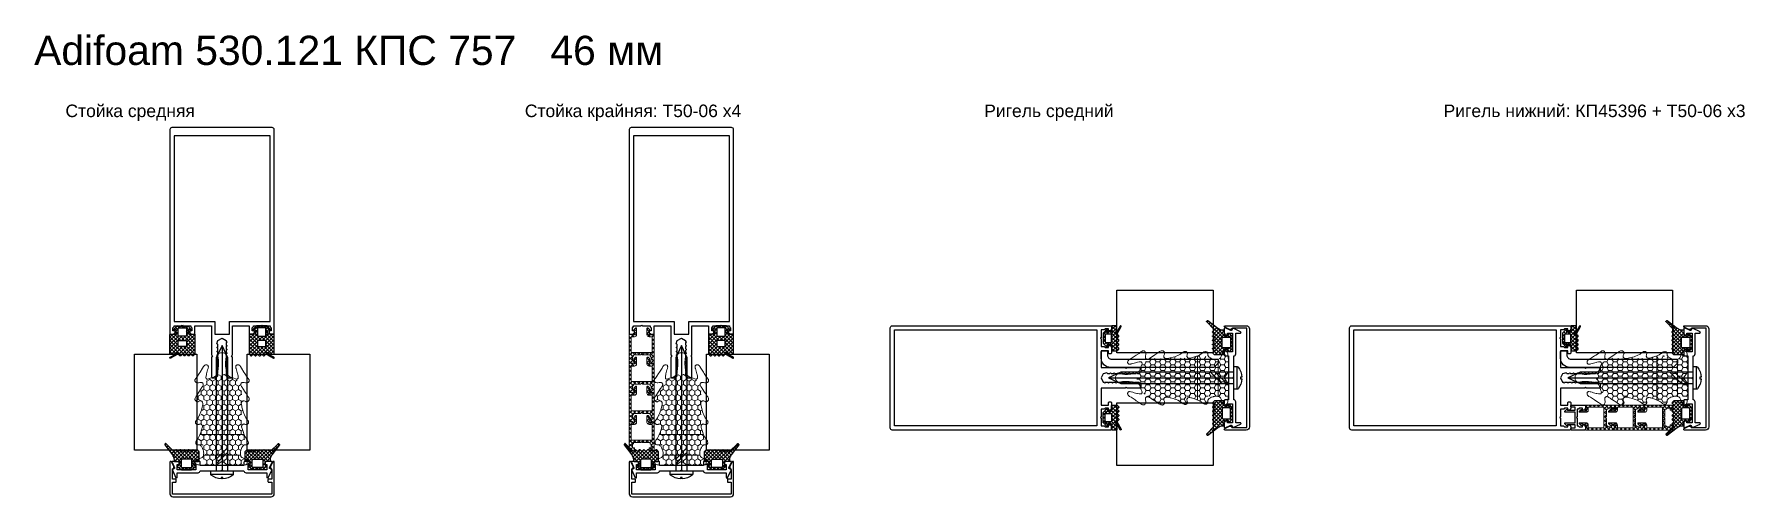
# Model space of a CAD drawing. Header units: millimetres. Extents: x 1744 to 18744, y -2272 to 2782.
# Drawn here: x 9105 to 9925, y 2325 to 2547 of the extents above; entities that cross this region are included whole.
import ezdxf

# ---------------------------------------------------------------- set-up
doc = ezdxf.new("R2010")
doc.units = ezdxf.units.MM
doc.linetypes.add('HIDDEN', pattern=[0.375, 0.25, -0.125])
for name, color, linetype, lineweight in [('2', 3, 'HIDDEN', 13), ('Уплотнители', 1, 'Continuous', 20), ('Штриховка', 1, 'Continuous', 5)]:
    doc.layers.add(name, color=color, linetype=linetype, lineweight=lineweight)
doc.layers.add('Steklopaket', color=5, linetype='Continuous')
doc.layers.add('подписи', color=7, linetype='Continuous')
doc.styles.get("Standard").update_dxf_attribs({"font": 'arial.ttf'})

msp = doc.modelspace()

# ---------------------------------------------------------------- texts
at = {"layer": 'подписи'}
for s, height, p in [('Adifoam 530.121 КПС 757   46 мм', 14, (9105.281, 2531.84)), ('Стойка средняя', 6, (9120.281, 2506.84)), ('Стойка крайняя: Т50-06 x4', 6, (9340.281, 2506.84)), ('Ригель средний', 6, (9560.281, 2506.84)), ('Ригель нижний: КП45396 + Т50-06 x3', 6, (9780.281, 2506.84))]:
    msp.add_text(s, height=height, dxfattribs=at).set_placement(p)

# ---------------------------------------------------------------- blocks, each defined once
blk = doc.blocks.new('КП45548')
at = {"color": 146, "true_color": 0x105689}
blk.add_lwpolyline([(-25, 21.5, 0.414214), (-24.5, 21), (-23.57, 21, 0.116434), (-23.44, 21.03), (-22.67, 21.42, 0.284079), (-22.5, 21.69), (-22.5, 22.2, 0.414214), (-22.8, 22.5), (-23.5, 22.5), (-23.5, 24), (-23.09, 24.41, 0.198912), (-23, 24.62), (-23, 25), (-19.44, 25, 0.284079), (-19.17, 25.17), (-19, 25.5), (-18.83, 25.17, 0.284079), (-18.56, 25), (-15, 25), (-15, 24.62, 0.198912), (-14.91, 24.41), (-14.5, 24), (-14.5, 22.5), (-15.2, 22.5, 0.414214), (-15.5, 22.2), (-15.5, 21.69, 0.284079), (-15.33, 21.42), (-14.56, 21.03, 0.116434), (-14.43, 21), (-13.5, 21, 0.414214), (-13, 21.5), (-13, 25), (-5, 25), (-5, 11.12, 0.198912), (-4.91, 10.91), (-4.5, 10.5), (-4.91, 10.09, 0.198912), (-5, 9.88), (-5, 0.5, 0.414214), (-4.5, 0), (-3.12, 0, 0.198912), (-2.91, 0.09), (-2.09, 0.91, 0.198912), (-2, 1.12), (-2, 1.46, 0.284079), (-2.17, 1.73), (-2.5, 1.9), (-2.17, 2.07, 0.284079), (-2, 2.34), (-2, 3.26, 0.284079), (-2.17, 3.53), (-2.5, 3.7), (-2.17, 3.87, 0.284079), (-2, 4.14), (-2, 5.06, 0.284079), (-2.17, 5.33), (-2.5, 5.5), (-2.17, 5.67, 0.284079), (-2, 5.94), (-2, 6.86, 0.284079), (-2.17, 7.13), (-2.5, 7.3), (-2.17, 7.47, 0.284079), (-2, 7.74), (-2, 8.66, 0.284079), (-2.17, 8.93), (-2.5, 9.1), (-2.17, 9.27, 0.284079), (-2, 9.54), (-2, 10.46, 0.284079), (-2.17, 10.73), (-2.5, 10.9), (-2.17, 11.07, 0.284079), (-2, 11.34), (-2, 12.26, 0.284079), (-2.17, 12.53), (-2.5, 12.7), (-2.17, 12.87, 0.284079), (-2, 13.14), (-2, 14.06, 0.284079), (-2.17, 14.33), (-2.5, 14.5), (-2.17, 14.67, 0.284079), (-2, 14.94), (-2, 15.86, 0.284079), (-2.17, 16.13), (-2.5, 16.3), (-2, 18), (0, 19), (2, 18), (2, 17.64, 0.284079), (2.17, 17.37), (2.5, 17.2), (2.17, 17.03, 0.284079), (2, 16.76), (2, 15.84, 0.284079), (2.17, 15.57), (2.5, 15.4), (2.17, 15.23, 0.284079), (2, 14.96), (2, 14.04, 0.284079), (2.17, 13.77), (2.5, 13.6), (2.17, 13.43, 0.284079), (2, 13.16), (2, 12.24, 0.284079), (2.17, 11.97), (2.5, 11.8), (2.17, 11.63, 0.284079), (2, 11.36), (2, 10.44, 0.284079), (2.17, 10.17), (2.5, 10), (2.17, 9.83, 0.284079), (2, 9.56), (2, 8.64, 0.284079), (2.17, 8.37), (2.5, 8.2), (2.17, 8.03, 0.284079), (2, 7.76), (2, 6.84, 0.284079), (2.17, 6.57), (2.5, 6.4), (2.17, 6.23, 0.284079), (2, 5.96), (2, 5.04, 0.284079), (2.17, 4.77), (2.5, 4.6), (2.17, 4.43, 0.284079), (2, 4.16), (2, 3.24, 0.284079), (2.17, 2.97), (2.5, 2.8), (2.17, 2.63, 0.284079), (2, 2.36), (2, 1.12, 0.198912), (2.09, 0.91), (2.91, 0.09, 0.198912), (3.12, 0), (4.5, 0, 0.414214), (5, 0.5), (5, 9.88, 0.198912), (4.91, 10.09), (4.5, 10.5), (4.91, 10.91, 0.198912), (5, 11.12), (5, 25), (13, 25), (13, 21.5, 0.414214), (13.5, 21), (14.43, 21, 0.116434), (14.56, 21.03), (15.33, 21.42, 0.284079), (15.5, 21.69), (15.5, 22.2, 0.414214), (15.2, 22.5), (14.5, 22.5), (14.5, 24), (14.91, 24.41, 0.198912), (15, 24.62), (15, 25), (18.56, 25, 0.284079), (18.83, 25.17), (19, 25.5), (19.17, 25.17, 0.284079), (19.44, 25), (23, 25), (23, 24.62, 0.198912), (23.09, 24.41), (23.5, 24), (23.5, 22.5), (22.8, 22.5, 0.414214), (22.5, 22.2), (22.5, 21.69, 0.284079), (22.67, 21.42), (23.44, 21.03, 0.116434), (23.57, 21), (24.5, 21, 0.414214), (25, 21.5), (25, 119, 0.414214), (24, 120), (-24, 120, 0.414214), (-25, 119)], format="xyb", close=True, dxfattribs=at)
blk.add_lwpolyline([(-3.5, 27), (-3.5, 21), (3.5, 21), (3.5, 27), (23, 27), (23, 116), (-23, 116), (-23, 27)], close=True, dxfattribs=at)
blk = doc.blocks.new('ТПУ-6002')
at = {"true_color": 0xafd9aa}
h = blk.add_hatch(dxfattribs=at)
h.set_pattern_fill('ANSI37', color=9, scale=10, angle=180, style=0)
h.set_pattern_definition([(225, (359.6389, 110.4286), (0.8838835, -0.8838835), []), (315, (359.6389, 110.4286), (0.8838835, 0.8838835), [])])
edge = h.paths.add_edge_path(flags=16)
edge.add_line((1.75, -1), (-1.75, -1))
edge.add_arc((-1.75, -1.25), 0.25, 90, 180)
edge.add_line((-2, -1.25), (-2, -4.75))
edge.add_arc((-1.75, -4.75), 0.25, 180, 270)
edge.add_line((-1.75, -5), (1.75, -5))
edge.add_arc((1.75, -4.75), 0.25, 270, 360)
edge.add_line((2, -4.75), (2, -1.25))
edge.add_arc((1.75, -1.25), 0.25, 0, 90)
edge = h.paths.add_edge_path()
edge.add_line((2.37, -12.66), (4.04, -13.57))
edge.add_arc((4.16, -13.35), 0.25, 241.51963, 270)
edge.add_line((4.16, -13.6), (5.75, -13.6))
edge.add_arc((5.75, -13.35), 0.25, 270, 360)
edge.add_line((6, -13.35), (6, -4.25))
edge.add_arc((5.75, -4.25), 0.25, 0, 90)
edge.add_line((5.75, -4), (3.25, -4))
edge.add_arc((3.25, -3.75), 0.25, 180, 270, ccw=False)
edge.add_line((3, -3.75), (3, -2.25))
edge.add_arc((3.25, -2.25), 0.25, 90, 180, ccw=False)
edge.add_line((3.25, -2), (3.9, -2))
edge.add_arc((3.9, -1.75), 0.25, 270, 405.06464)
edge.add_line((4.08, -1.57), (2.57, -0.07))
edge.add_arc((2.4, -0.25), 0.25, 45.06464, 90)
edge.add_line((2.4, 0), (-2.4, 0))
edge.add_arc((-2.4, -0.25), 0.25, 90, 134.93536)
edge.add_line((-2.57, -0.07), (-4.08, -1.57))
edge.add_arc((-3.9, -1.75), 0.25, 134.93536, 270)
edge.add_line((-3.9, -2), (-3.25, -2))
edge.add_arc((-3.25, -2.25), 0.25, 0, 90, ccw=False)
edge.add_line((-3, -2.25), (-3, -3.75))
edge.add_arc((-3.25, -3.75), 0.25, -90, 0, ccw=False)
edge.add_line((-3.25, -4), (-5.75, -4))
edge.add_arc((-5.75, -4.25), 0.25, 90, 180)
edge.add_line((-6, -4.25), (-6, -13.5))
edge.add_arc((-5.75, -13.5), 0.25, 180, 225)
edge.add_line((-5.93, -13.67), (-5.18, -14.42))
edge.add_arc((-5, -14.25), 0.25, 225, 315)
edge.add_line((-4.82, -14.42), (-4.18, -13.78))
edge.add_arc((-4, -13.95), 0.25, 45, 135, ccw=False)
edge.add_line((-3.82, -13.78), (-3.18, -14.42))
edge.add_arc((-3, -14.25), 0.25, 225, 315)
edge.add_line((-2.82, -14.42), (-2.18, -13.78))
edge.add_arc((-2, -13.95), 0.25, 45, 135, ccw=False)
edge.add_line((-1.82, -13.78), (-1.18, -14.42))
edge.add_arc((-1, -14.25), 0.25, 225, 315)
edge.add_line((-0.82, -14.42), (-0.18, -13.78))
edge.add_arc((0, -13.95), 0.25, 45, 135, ccw=False)
edge.add_line((0.18, -13.78), (0.82, -14.42))
edge.add_arc((1, -14.25), 0.25, 225, 315)
edge.add_line((1.18, -14.42), (1.87, -13.73))
edge.add_arc((2.04, -13.91), 0.25, 61.51963, 135, ccw=False)
edge.add_line((2.16, -13.69), (5.63, -15.57))
edge.add_arc((5.75, -15.35), 0.25, 241.51963, 421.51963)
edge.add_line((5.87, -15.13), (2.13, -13.1))
edge.add_arc((2.25, -12.88), 0.25, 61.51963, 241.51963, ccw=False)
edge = h.paths.add_edge_path(flags=16)
edge.add_line((1.75, -7), (-1.75, -7))
edge.add_arc((-1.75, -7.25), 0.25, 90, 180)
edge.add_line((-2, -7.25), (-2, -9.75))
edge.add_arc((-1.75, -9.75), 0.25, 180, 270)
edge.add_line((-1.75, -10), (1.75, -10))
edge.add_arc((1.75, -9.75), 0.25, 270, 360)
edge.add_line((2, -9.75), (2, -7.25))
edge.add_arc((1.75, -7.25), 0.25, 0, 90)
at = {"color": 9, "true_color": 0xafd9aa}
for points in [[(2.37, -12.66), (4.04, -13.57, 0.124913), (4.16, -13.6), (5.75, -13.6, 0.414214), (6, -13.35), (6, -4.25, 0.414214), (5.75, -4), (3.25, -4, -0.414214), (3, -3.75), (3, -2.25, -0.414214), (3.25, -2), (3.9, -2, 0.668587), (4.08, -1.57), (2.57, -0.07, 0.198619), (2.4, 0), (-2.4, 0, 0.198619), (-2.57, -0.07), (-4.08, -1.57, 0.668587), (-3.9, -2), (-3.25, -2, -0.414214), (-3, -2.25), (-3, -3.75, -0.414214), (-3.25, -4), (-5.75, -4, 0.414214), (-6, -4.25), (-6, -13.5, 0.198912), (-5.93, -13.67), (-5.18, -14.42, 0.414214), (-4.82, -14.42), (-4.18, -13.78, -0.414214), (-3.82, -13.78), (-3.18, -14.42, 0.414214), (-2.82, -14.42), (-2.18, -13.78, -0.414214), (-1.82, -13.78), (-1.18, -14.42, 0.414214), (-0.82, -14.42), (-0.18, -13.78, -0.414214), (0.18, -13.78), (0.82, -14.42, 0.414214), (1.18, -14.42), (1.87, -13.73, -0.332076), (2.16, -13.69), (5.63, -15.57, 1), (5.87, -15.13), (2.13, -13.1, -1)], [(1.75, -1), (-1.75, -1, 0.414214), (-2, -1.25), (-2, -4.75, 0.414214), (-1.75, -5), (1.75, -5, 0.414214), (2, -4.75), (2, -1.25, 0.414214)], [(1.75, -7), (-1.75, -7, 0.414214), (-2, -7.25), (-2, -9.75, 0.414214), (-1.75, -10), (1.75, -10, 0.414214), (2, -9.75), (2, -7.25, 0.414214)]]:
    blk.add_lwpolyline(points, format="xyb", close=True, dxfattribs=at)
blk = doc.blocks.new('КПС 917')
blk.add_lwpolyline([(10.5, 1.08), (0.62, 1.08, 0.198912), (0.41, 0.99), (0, 0.58), (-0.41, 0.99, 0.198912), (-0.62, 1.08), (-10.5, 1.08, 0.414214), (-11.5, 2.08), (-21.5, 2.08), (-21.5, 4.28, 0.414214), (-21.8, 4.58), (-21.83, 4.58, 0.291473), (-22.1, 4.41), (-23.77, 0.83, 0.414214), (-23.63, 0.43), (-22.87, 0.08, -0.414214), (-22.73, -0.32), (-23.97, -2.99, 0.548619), (-23.7, -3.42), (-21.57, -3.42, 0.116434), (-21.44, -3.39), (-20.67, -3, 0.284079), (-20.5, -2.73), (-20.5, -2.22, 0.414214), (-20.8, -1.92), (-21.5, -1.92), (-21.5, 0.58), (-12.5, 0.58), (-12.5, -1.92), (-13.2, -1.92, 0.414214), (-13.5, -2.22), (-13.5, -2.73, 0.284079), (-13.33, -3), (-12.56, -3.39, 0.116434), (-12.43, -3.42), (-11, -3.42, 0.414214), (-10.5, -2.92), (-10.5, -1.42), (10.5, -1.42), (10.5, -2.92, 0.414214), (11, -3.42), (12.43, -3.42, 0.116434), (12.56, -3.39), (13.33, -3, 0.284079), (13.5, -2.73), (13.5, -2.22, 0.414214), (13.2, -1.92), (12.5, -1.92), (12.5, 0.58), (21.5, 0.58), (21.5, -1.92), (20.8, -1.92, 0.414214), (20.5, -2.22), (20.5, -2.73, 0.284079), (20.67, -3), (21.44, -3.39, 0.116434), (21.57, -3.42), (23.7, -3.42, 0.548619), (23.97, -2.99), (22.73, -0.32, -0.414214), (22.87, 0.08), (23.63, 0.43, 0.414214), (23.77, 0.83), (22.1, 4.41, 0.291473), (21.83, 4.58), (21.8, 4.58, 0.414214), (21.5, 4.28), (21.5, 2.08), (11.5, 2.08, 0.414214)], format="xyb", close=True)
blk = doc.blocks.new('ТПУ-007ММ')
at = {"true_color": 0xafd9aa}
h = blk.add_hatch(dxfattribs=at)
h.set_pattern_fill('ANSI37', color=9, scale=10, angle=180, style=0)
h.set_pattern_definition([(225, (-3851.0623, 2334.4012), (0.88388348, -0.88388348), []), (315, (-3851.0623, 2334.4012), (0.88388348, 0.88388348), [])])
edge = h.paths.add_edge_path(flags=16)
edge.add_line((2.1, -1), (-2.1, -1))
edge.add_arc((-2.1, -1.5), 0.5, 90, 180)
edge.add_line((-2.6, -1.5), (-2.6, -4.5))
edge.add_arc((-2.1, -4.5), 0.5, 180, 270)
edge.add_line((-2.1, -5), (2.1, -5))
edge.add_arc((2.1, -4.5), 0.5, 270, 360)
edge.add_line((2.6, -4.5), (2.6, -1.5))
edge.add_arc((2.1, -1.5), 0.5, 0, 90)
edge = h.paths.add_edge_path()
edge.add_arc((-3.85, -2.25), 0.25, 0, 90, ccw=False)
edge.add_line((-3.6, -2.25), (-3.6, -3.75))
edge.add_arc((-3.85, -3.75), 0.25, -90, 0, ccw=False)
edge.add_line((-3.85, -4), (-5.75, -4))
edge.add_arc((-5.75, -4.25), 0.25, 90, 180)
edge.add_line((-6, -4.25), (-6, -8.62))
edge.add_arc((-5.8, -8.62), 0.2, 180, 225)
edge.add_line((-5.94, -8.76), (-5.18, -9.53))
edge.add_arc((-5, -9.35), 0.25, 225, 315)
edge.add_line((-4.82, -9.53), (-4.18, -8.88))
edge.add_arc((-4, -9.06), 0.25, 45, 135, ccw=False)
edge.add_line((-3.82, -8.88), (-3.18, -9.53))
edge.add_arc((-3, -9.35), 0.25, 225, 315)
edge.add_line((-2.82, -9.53), (-2.18, -8.88))
edge.add_arc((-2, -9.06), 0.25, 45, 135, ccw=False)
edge.add_line((-1.82, -8.88), (-1.18, -9.53))
edge.add_arc((-1, -9.35), 0.25, 225, 315)
edge.add_line((-0.82, -9.53), (-0.18, -8.88))
edge.add_arc((0, -9.06), 0.25, 45, 135, ccw=False)
edge.add_line((0.18, -8.88), (0.82, -9.53))
edge.add_arc((1, -9.35), 0.25, 225, 315)
edge.add_line((1.18, -9.53), (1.82, -8.88))
edge.add_arc((2, -9.06), 0.25, 45, 135, ccw=False)
edge.add_line((2.18, -8.88), (2.82, -9.53))
edge.add_arc((3, -9.35), 0.25, 225, 315)
edge.add_line((3.18, -9.53), (3.82, -8.88))
edge.add_arc((4, -9.06), 0.25, 45, 135, ccw=False)
edge.add_line((4.18, -8.88), (4.82, -9.53))
edge.add_arc((5, -9.35), 0.25, 225, 315)
edge.add_line((5.18, -9.53), (5.82, -8.88))
edge.add_arc((6, -9.06), 0.25, 45, 135, ccw=False)
edge.add_line((6.18, -8.88), (9.82, -12.42))
edge.add_arc((10, -12.25), 0.25, 225, 315)
edge.add_line((10.18, -12.42), (10.39, -12.21))
edge.add_arc((10.21, -12.04), 0.25, 315, 380.22486)
edge.add_line((10.44, -11.95), (6.8, -7.06))
edge.add_arc((10, -4.67), 4, 180, 216.76049, ccw=False)
edge.add_line((6, -4.67), (6, -4.3))
edge.add_arc((5.7, -4.3), 0.3, 360, 450)
edge.add_line((5.7, -4), (3.85, -4))
edge.add_arc((3.85, -3.75), 0.25, 180, 270, ccw=False)
edge.add_line((3.6, -3.75), (3.6, -2.25))
edge.add_arc((3.85, -2.25), 0.25, 90, 180, ccw=False)
edge.add_line((3.85, -2), (4.1, -2))
edge.add_arc((4.1, -1.75), 0.25, 270, 405.06464)
edge.add_line((4.28, -1.57), (2.57, -0.07))
edge.add_arc((2.4, -0.25), 0.25, 45.06464, 90)
edge.add_line((2.4, 0), (-2.4, 0))
edge.add_arc((-2.4, -0.25), 0.25, 90, 134.93536)
edge.add_line((-2.57, -0.07), (-4.28, -1.57))
edge.add_arc((-4.1, -1.75), 0.25, 134.93536, 270)
edge.add_line((-4.1, -2), (-3.85, -2))
at = {"color": 9, "true_color": 0xafd9aa}
for points in [[(-3.85, -2, -0.414214), (-3.6, -2.25), (-3.6, -3.75, -0.414214), (-3.85, -4), (-5.75, -4, 0.414214), (-6, -4.25), (-6, -8.62, 0.198912), (-5.94, -8.76), (-5.18, -9.53, 0.414214), (-4.82, -9.53), (-4.18, -8.88, -0.414214), (-3.82, -8.88), (-3.18, -9.53, 0.414214), (-2.82, -9.53), (-2.18, -8.88, -0.414214), (-1.82, -8.88), (-1.18, -9.53, 0.414214), (-0.82, -9.53), (-0.18, -8.88, -0.414214), (0.18, -8.88), (0.82, -9.53, 0.414214), (1.18, -9.53), (1.82, -8.88, -0.414214), (2.18, -8.88), (2.82, -9.53, 0.414214), (3.18, -9.53), (3.82, -8.88, -0.414214), (4.18, -8.88), (4.82, -9.53, 0.414214), (5.18, -9.53), (5.82, -8.88, -0.414214), (6.18, -8.88), (9.82, -12.42, 0.414214), (10.18, -12.42), (10.39, -12.21, 0.292538), (10.44, -11.95), (6.8, -7.06, -0.161788), (6, -4.67), (6, -4.3, 0.414214), (5.7, -4), (3.85, -4, -0.414214), (3.6, -3.75), (3.6, -2.25, -0.414214), (3.85, -2), (4.1, -2, 0.668587), (4.28, -1.57), (2.57, -0.07, 0.198619), (2.4, 0), (-2.4, 0, 0.198619), (-2.57, -0.07), (-4.28, -1.57, 0.668587), (-4.1, -2)], [(2.1, -1), (-2.1, -1, 0.414214), (-2.6, -1.5), (-2.6, -4.5, 0.414214), (-2.1, -5), (2.1, -5, 0.414214), (2.6, -4.5), (2.6, -1.5, 0.414214)]]:
    blk.add_lwpolyline(points, format="xyb", close=True, dxfattribs=at)
blk = doc.blocks.new('КП45310')
at = {"color": 0}
blk.add_lwpolyline([(23.8, -4.26), (23.8, -8.78, -0.279739), (23.48, -9.31, 0.401559), (23.17, -10.23), (24.24, -12.52, 0.802585), (25, -12.36), (25, 2.74, 0.414214), (23.5, 4.24), (-23.5, 4.24, 0.414214), (-25, 2.74), (-25, -12.36, 0.802585), (-24.24, -12.52), (-23.17, -10.23, 0.401559), (-23.48, -9.31, -0.279739), (-23.8, -8.78), (-23.8, -4.26), (-22.3, -4.26, 0.414214), (-22, -3.96), (-22, -3.06, 0.414214), (-22.3, -2.76), (-23.8, -2.76), (-23.8, 2.74, -0.414214), (-23.5, 3.04), (23.5, 3.04, -0.414214), (23.8, 2.74), (23.8, -2.76), (22.3, -2.76, 0.414214), (22, -3.06), (22, -3.96, 0.414214), (22.3, -4.26)], format="xyb", close=True, dxfattribs=at)
blk = doc.blocks.new('ВС 5.5х60 А2 DIN7981')
for p, q in [((0, 0), (0, -60)), ((-5.4, -61.69), (5.4, -61.69))]:
    blk.add_line(p, q)
for points in [[(2.75, -60), (2.75, -5.9), (0, 0), (-2.75, -5.9), (-2.75, -60)], [(-2.75, -56.67), (2.75, -51.17), (2.75, -48.88), (-2.75, -54.38)]]:
    blk.add_lwpolyline(points, close=True)
blk.add_lwpolyline([(-0.39, -63.94, -0.161849), (-5.22, -62.08, -0.223888), (-5.4, -61.69), (-5.4, -60), (5.4, -60), (5.4, -61.69, -0.223888), (5.22, -62.08, -0.161849), (0.39, -63.94), (0.39, -63.24), (-0.39, -63.24)], format="xyb", close=True)
blk = doc.blocks.new('Adifoam 530.121')
at = {"layer": 'Уплотнители', "true_color": 0xcd2027}
h = blk.add_hatch(dxfattribs=at)
h.set_pattern_fill('HONEY', color=242, scale=0.5)
h.set_pattern_definition([(0, (-5098.4201, -1689.7389), (2.38125, 1.37481532), [1.5875, -3.175]), (120, (-5098.4201, -1689.7389), (-2.38125, 1.37481533), [1.5875, -3.175]), (60, (-5098.4201, -1689.7389), (5e-09, 2.74963065), [-3.175, 1.5875])])
h.paths.add_polyline_path([(-54.01, 8.97), (-54.04, 8.53), (-54.06, 7.65), (-54.07, 6.09), (-54.04, 2.98), (-51.93, 0), (-54.04, -2.98), (-54.07, -6.09), (-54.06, -7.65), (-54.04, -8.53), (-53.96, -9.75), (-53.61, -11.87), (-53.6, -11.94), (-53.46, -12.3), (-53.32, -12.5), (-53.23, -12.6), (-53.07, -12.72), (-52.89, -12.81), (-52.78, -12.85), (-52.5, -12.91), (-52.3, -12.91), (-52.11, -12.88), (-51.99, -12.84), (-51.76, -12.72), (-51.47, -12.45), (-51.15, -11.95), (-51.06, -11.76), (-49.81, -7.84), (-40.87, -11.15), (-36.34, -9.62), (-35.93, -9.48), (-35.55, -9.38), (-28.21, -9.41), (-28.75, -9.78), (-24.5, -9.22), (-16.56, -9.56), (-13.12, -7.19), (-9.87, 0), (-13.12, 7.19), (-17.76, 10.38), (-18.81, 11.07), (-21.44, 12.78), (-21.81, 12.92), (-22.2, 13), (-22.4, 12.99), (-22.63, 12.95), (-22.76, 12.9), (-22.93, 12.79), (-23.08, 12.67), (-23.24, 12.47), (-23.32, 12.34), (-23.4, 12.15), (-23.45, 11.95), (-23.47, 11.75), (-23.44, 11.47), (-23.41, 11.37), (-22.06, 8.64), (-24.87, 9.27), (-29.25, 9.85), (-31.39, 11.57), (-31.86, 11.28), (-29.21, 10.43), (-29.6, 10.67), (-33.92, 12.56), (-33.96, 12.53), (-34.18, 12.32), (-34.29, 12.14), (-34.36, 11.95), (-34.4, 11.76), (-34.41, 11.63), (-34.31, 11.19), (-33.41, 8.63), (-35.89, 9.47), (-36.83, 9.69), (-36.76, 9.76), (-43.91, 12.17), (-43.99, 12.02), (-44.05, 11.83), (-44.08, 11.7), (-44.24, 8.69)])
at = {"layer": '2', "color": 1}
for p, q in [((-49.06, 8.88), (-49.06, -8.88)), ((-39.22, -10.62), (-39.22, 10.62)), ((0.14, 0), (-54.04, 0))]:
    blk.add_line(p, q, dxfattribs=at)
at = {"layer": 'Уплотнители', "color": 251, "true_color": 0x636466}
blk.add_lwpolyline([(-54.04, 2.98), (-54.07, 6.09), (-54.06, 7.65), (-54.04, 8.53), (-53.96, 9.75), (-53.74, 11.12), (-53.68, 11.55), (-53.6, 11.94), (-53.46, 12.3), (-53.32, 12.5), (-53.23, 12.6), (-53.07, 12.72), (-52.89, 12.81), (-52.78, 12.85), (-52.5, 12.91), (-52.3, 12.91), (-52.11, 12.88), (-51.99, 12.84), (-51.76, 12.72), (-51.47, 12.45), (-51.15, 11.95), (-51.06, 11.76), (-50.72, 10.69), (-50.58, 10.26), (-50.42, 9.88), (-50.22, 9.55), (-49.93, 9.23), (-49.65, 9.06), (-49.29, 8.93), (-48.89, 8.85), (-48.52, 8.81), (-48.08, 8.8), (-47.69, 8.82), (-47.31, 8.86), (-46.93, 8.93), (-46.68, 9), (-45.82, 9.31), (-45.36, 9.55), (-44.82, 9.91), (-44.6, 10.11), (-44.29, 10.5), (-44.2, 10.67), (-44.15, 10.82), (-44.11, 11.23), (-44.08, 11.7), (-44.05, 11.83), (-43.99, 12.02), (-43.89, 12.2), (-43.77, 12.35), (-43.66, 12.44), (-43.44, 12.55), (-43.25, 12.6), (-43.05, 12.62), (-42.61, 12.56), (-42.28, 12.42), (-41.95, 12.22), (-41.35, 11.75), (-41, 11.51), (-40.33, 11.11), (-39.62, 10.78), (-38.9, 10.49), (-38.17, 10.24), (-36.34, 9.62), (-35.93, 9.48), (-35.55, 9.38), (-35.12, 9.39), (-34.98, 9.42), (-34.8, 9.5), (-34.63, 9.6), (-34.44, 9.76), (-34.34, 9.88), (-34.23, 10.05), (-34.16, 10.23), (-34.13, 10.37), (-34.14, 10.62), (-34.22, 10.95), (-34.31, 11.19), (-34.41, 11.63), (-34.4, 11.76), (-34.36, 11.95), (-34.29, 12.14), (-34.18, 12.32), (-33.96, 12.53), (-33.88, 12.58), (-33.69, 12.67), (-33.5, 12.71), (-33.3, 12.73), (-33.08, 12.71), (-32.91, 12.67), (-32.74, 12.59), (-32.41, 12.39), (-31.85, 11.94), (-31.13, 11.44), (-29.77, 10.74), (-29.03, 10.42), (-28.3, 10.13), (-27.56, 9.89), (-26.06, 9.54), (-25.47, 9.41), (-24.89, 9.28), (-24.5, 9.22), (-24.11, 9.24), (-23.89, 9.29), (-23.74, 9.36), (-23.57, 9.46), (-23.41, 9.58), (-23.27, 9.73), (-23.14, 9.94), (-23.09, 10.08), (-23.05, 10.27), (-23.04, 10.47), (-23.08, 10.67), (-23.23, 11.02), (-23.41, 11.37), (-23.44, 11.47), (-23.47, 11.75), (-23.45, 11.95), (-23.4, 12.15), (-23.32, 12.34), (-23.24, 12.47), (-23.08, 12.67), (-22.93, 12.79), (-22.76, 12.9), (-22.63, 12.95), (-22.4, 12.99), (-22.2, 13), (-21.81, 12.92), (-21.44, 12.78), (-21.08, 12.58), (-20.75, 12.37), (-20.16, 11.95), (-18.81, 11.07), (-17.2, 10.01), (-16.88, 9.77), (-16.24, 9.33), (-15.86, 9.14), (-15.49, 9.02), (-15.29, 8.98), (-15.09, 8.97), (-14.9, 9.01), (-14.81, 9.04), (-14.57, 9.2), (-14.44, 9.36), (-14.34, 9.53), (-14.3, 9.62), (-14.24, 9.91), (-14.24, 10.1), (-14.29, 10.58), (-14.38, 11.29), (-14.39, 11.68), (-14.32, 12.1), (-14.19, 12.43), (-14.08, 12.6), (-13.89, 12.78), (-13.78, 12.85), (-13.6, 12.93), (-13.4, 12.98), (-13.13, 12.98), (-13.02, 12.96), (-12.83, 12.9), (-12.5, 12.7), (-12.13, 12.42), (-11.2, 11.77), (-9.9, 10.95), (-9.27, 10.51), (-7.43, 9.3), (-6.59, 8.85), (-6.28, 8.61), (-5.96, 8.25), (-5.83, 7.98), (-5.77, 7.79), (-5.74, 7.59), (-5.74, 7.39), (-5.77, 7.25), (-5.87, 7.02), (-5.99, 6.86), (-6.13, 6.74), (-6.31, 6.64), (-6.5, 6.59), (-6.69, 6.57), (-7.3, 6.63), (-7.51, 6.68), (-8.25, 6.91), (-8.88, 7.13), (-10.11, 7.42), (-10.49, 7.5), (-11.25, 7.64), (-11.7, 7.69), (-12.07, 7.69), (-12.26, 7.65), (-12.4, 7.57), (-12.53, 7.41), (-12.6, 7.22), (-12.64, 6.94), (-12.64, 6.81), (-12.55, 6.43), (-12.22, 5.7), (-11.97, 4.99), (-11.71, 4.11), (-11.62, 3.86), (-11.45, 3.5), (-11.24, 3.18), (-10.96, 2.91), (-10.64, 2.69), (-10.2, 2.48), (-9.91, 2.37), (-9.54, 2.25), (-8.51, 2.02), (-8.02, 1.93), (-7.25, 1.81), (-6.41, 1.72), (-5.69, 1.68), (-4.91, 1.68), (-4.33, 1.7), (-3.36, 1.78), (-1.63, 2.02), (-1.43, 2.01), (-0.95, 1.88), (-0.7, 1.74), (-0.41, 1.47), (-0.17, 1.12), (-0.04, 0.76), (0, 0.53), (0, 0), (0, -0.53), (-0.04, -0.76), (-0.17, -1.12), (-0.41, -1.47), (-0.7, -1.74), (-0.95, -1.88), (-1.43, -2.01), (-1.63, -2.02), (-3.36, -1.78), (-4.33, -1.7), (-4.91, -1.68), (-5.69, -1.68), (-6.41, -1.72), (-7.25, -1.81), (-8.02, -1.93), (-8.51, -2.02), (-9.54, -2.25), (-9.91, -2.37), (-10.2, -2.48), (-10.64, -2.69), (-10.96, -2.91), (-11.24, -3.18), (-11.45, -3.5), (-11.62, -3.86), (-11.71, -4.11), (-11.97, -4.99), (-12.22, -5.7), (-12.55, -6.43), (-12.64, -6.81), (-12.64, -6.94), (-12.6, -7.22), (-12.53, -7.41), (-12.4, -7.57), (-12.26, -7.65), (-12.07, -7.69), (-11.7, -7.69), (-11.25, -7.64), (-10.49, -7.5), (-10.11, -7.42), (-8.88, -7.13), (-8.25, -6.91), (-7.51, -6.68), (-7.3, -6.63), (-6.69, -6.57), (-6.5, -6.59), (-6.31, -6.64), (-6.13, -6.74), (-5.99, -6.86), (-5.87, -7.02), (-5.77, -7.25), (-5.74, -7.39), (-5.74, -7.59), (-5.77, -7.79), (-5.83, -7.98), (-5.96, -8.25), (-6.28, -8.61), (-6.59, -8.85), (-7.43, -9.3), (-9.27, -10.51), (-9.9, -10.95), (-11.2, -11.77), (-12.13, -12.42), (-12.5, -12.7), (-12.83, -12.9), (-13.02, -12.96), (-13.13, -12.98), (-13.4, -12.98), (-13.6, -12.93), (-13.78, -12.85), (-13.89, -12.78), (-14.08, -12.6), (-14.19, -12.43), (-14.32, -12.1), (-14.39, -11.68), (-14.38, -11.29), (-14.29, -10.58), (-14.24, -10.1), (-14.24, -9.91), (-14.3, -9.62), (-14.34, -9.53), (-14.44, -9.36), (-14.57, -9.2), (-14.81, -9.04), (-14.9, -9.01), (-15.09, -8.97), (-15.29, -8.98), (-15.49, -9.02), (-15.86, -9.14), (-16.24, -9.33), (-16.88, -9.77), (-17.2, -10.01), (-18.81, -11.07), (-20.16, -11.95), (-20.75, -12.37), (-21.08, -12.58), (-21.44, -12.78), (-21.81, -12.92), (-22.2, -13), (-22.4, -12.99), (-22.63, -12.95), (-22.76, -12.9), (-22.93, -12.79), (-23.08, -12.67), (-23.24, -12.47), (-23.32, -12.34), (-23.4, -12.15), (-23.45, -11.95), (-23.47, -11.75), (-23.44, -11.47), (-23.41, -11.37), (-23.23, -11.02), (-23.08, -10.67), (-23.04, -10.47), (-23.05, -10.27), (-23.09, -10.08), (-23.14, -9.94), (-23.27, -9.73), (-23.41, -9.58), (-23.57, -9.46), (-23.74, -9.36), (-23.89, -9.29), (-24.11, -9.24), (-24.5, -9.22), (-24.89, -9.28), (-25.47, -9.41), (-26.06, -9.54), (-27.56, -9.89), (-28.3, -10.13), (-29.03, -10.42), (-29.77, -10.74), (-31.13, -11.44), (-31.85, -11.94), (-32.41, -12.39), (-32.74, -12.59), (-32.91, -12.67), (-33.08, -12.71), (-33.3, -12.73), (-33.5, -12.71), (-33.69, -12.67), (-33.88, -12.58), (-33.96, -12.53), (-34.18, -12.32), (-34.29, -12.14), (-34.36, -11.95), (-34.4, -11.76), (-34.41, -11.63), (-34.31, -11.19), (-34.22, -10.95), (-34.14, -10.62), (-34.13, -10.37), (-34.16, -10.23), (-34.23, -10.05), (-34.34, -9.88), (-34.44, -9.76), (-34.63, -9.6), (-34.8, -9.5), (-34.98, -9.42), (-35.12, -9.39), (-35.55, -9.38), (-35.93, -9.48), (-36.34, -9.62), (-38.17, -10.24), (-38.9, -10.49), (-39.62, -10.78), (-40.33, -11.11), (-41, -11.51), (-41.35, -11.75), (-41.95, -12.22), (-42.28, -12.42), (-42.61, -12.56), (-43.05, -12.62), (-43.25, -12.6), (-43.44, -12.55), (-43.66, -12.44), (-43.77, -12.35), (-43.89, -12.2), (-43.99, -12.02), (-44.05, -11.83), (-44.08, -11.7), (-44.11, -11.23), (-44.15, -10.82), (-44.2, -10.67), (-44.29, -10.5), (-44.6, -10.11), (-44.82, -9.91), (-45.36, -9.55), (-45.82, -9.31), (-46.68, -9), (-46.93, -8.93), (-47.31, -8.86), (-47.69, -8.82), (-48.08, -8.8), (-48.52, -8.81), (-48.89, -8.85), (-49.29, -8.93), (-49.65, -9.06), (-49.93, -9.23), (-50.22, -9.55), (-50.42, -9.88), (-50.58, -10.26), (-50.72, -10.69), (-51.06, -11.76), (-51.15, -11.95), (-51.47, -12.45), (-51.76, -12.72), (-51.99, -12.84), (-52.11, -12.88), (-52.3, -12.91), (-52.5, -12.91), (-52.78, -12.85), (-52.89, -12.81), (-53.07, -12.72), (-53.23, -12.6), (-53.32, -12.5), (-53.46, -12.3), (-53.6, -11.94), (-53.68, -11.55), (-53.74, -11.12), (-53.96, -9.75), (-54.04, -8.53), (-54.06, -7.65), (-54.07, -6.09), (-54.04, -2.98), (-51.93, 0)], close=True, dxfattribs=at)
blk = doc.blocks.new('Т50-06')
at = {"layer": 'Штриховка', "lineweight": 5}
h = blk.add_hatch(dxfattribs=at)
h.set_pattern_fill('ANSI37', color=256, scale=11.2, angle=90, style=0)
h.set_pattern_definition([(135, (-11417.5478, 3829.3933), (-0.9899495, -0.9899495), []), (225, (-11417.5478, 3829.3933), (0.9899495, -0.9899495), [])])
edge = h.paths.add_edge_path()
edge.add_line((2.81, 0), (3.22, -0.41))
edge.add_arc((3.01, -0.62), 0.3, 0, 45, ccw=False)
edge.add_line((3.31, -0.62), (3.31, -4))
edge.add_line((3.31, -4), (3.68, -4))
edge.add_arc((3.68, -4.3), 0.3, 45, 90, ccw=False)
edge.add_line((3.9, -4.09), (4.31, -4.5))
edge.add_line((4.31, -4.5), (5.81, -4.5))
edge.add_line((5.81, -4.5), (5.81, -3.8))
edge.add_arc((6.11, -3.8), 0.3, 90, 180, ccw=False)
edge.add_line((6.11, -3.5), (6.62, -3.5))
edge.add_arc((6.62, -3.8), 0.3, 26.56505, 90, ccw=False)
edge.add_line((6.89, -3.67), (7.28, -4.44))
edge.add_arc((7.01, -4.57), 0.3, 0, 26.56505, ccw=False)
edge.add_line((7.31, -4.57), (7.31, -6))
edge.add_line((7.31, -6), (-6.69, -6))
edge.add_line((-6.69, -6), (-6.69, -5.1))
edge.add_arc((-6.39, -5.1), 0.3, 90, 180, ccw=False)
edge.add_line((-6.39, -4.8), (-6.39, -3.5))
edge.add_line((-6.39, -3.5), (-8.29, -3.5))
edge.add_line((-8.29, -3.5), (-8.5, -3.71))
edge.add_arc((-8.72, -3.5), 0.3, 225, 315, ccw=False)
edge.add_line((-8.93, -3.71), (-9.6, -3.04))
edge.add_arc((-9.37, -2.82), 0.317, 90, 225, ccw=False)
edge.add_line((-9.37, -2.5), (-6.39, -2.5))
edge.add_arc((-6.39, -3.5), 1, 0, 90, ccw=False)
edge.add_line((-5.39, -3.5), (-5.39, -5))
edge.add_line((-5.39, -5), (2.11, -5))
edge.add_line((2.11, -5), (2.11, 5))
edge.add_line((2.11, 5), (-5.39, 5))
edge.add_line((-5.39, 5), (-5.39, 3.5))
edge.add_arc((-6.39, 3.5), 1, -90, 0, ccw=False)
edge.add_line((-6.39, 2.5), (-9.37, 2.5))
edge.add_arc((-9.37, 2.82), 0.317, 135, 270, ccw=False)
edge.add_line((-9.6, 3.04), (-8.93, 3.71))
edge.add_arc((-8.72, 3.5), 0.3, 45, 135, ccw=False)
edge.add_line((-8.5, 3.71), (-8.29, 3.5))
edge.add_line((-8.29, 3.5), (-6.39, 3.5))
edge.add_line((-6.39, 3.5), (-6.39, 4.8))
edge.add_arc((-6.39, 5.1), 0.3, 180, 270, ccw=False)
edge.add_line((-6.69, 5.1), (-6.69, 6))
edge.add_line((-6.69, 6), (7.31, 6))
edge.add_line((7.31, 6), (7.31, 4.57))
edge.add_arc((7.01, 4.57), 0.3, -26.56505, 0, ccw=False)
edge.add_line((7.28, 4.44), (6.89, 3.67))
edge.add_arc((6.62, 3.8), 0.3, 270, 333.43495, ccw=False)
edge.add_line((6.62, 3.5), (6.11, 3.5))
edge.add_arc((6.11, 3.8), 0.3, 180, 270, ccw=False)
edge.add_line((5.81, 3.8), (5.81, 4.5))
edge.add_line((5.81, 4.5), (4.31, 4.5))
edge.add_line((4.31, 4.5), (3.9, 4.09))
edge.add_arc((3.68, 4.3), 0.3, 270, 315, ccw=False)
edge.add_line((3.68, 4), (3.31, 4))
edge.add_line((3.31, 4), (3.31, 0.62))
edge.add_arc((3.01, 0.62), 0.3, 315, 360, ccw=False)
edge.add_line((3.22, 0.41), (2.81, 0))
at = {"layer": 'Уплотнители'}
blk.add_lwpolyline([(2.81, 0), (3.22, -0.41, -0.198912), (3.31, -0.62), (3.31, -4), (3.68, -4, -0.198912), (3.9, -4.09), (4.31, -4.5), (5.81, -4.5), (5.81, -3.8, -0.414214), (6.11, -3.5), (6.62, -3.5, -0.284079), (6.89, -3.67), (7.28, -4.44, -0.116434), (7.31, -4.57), (7.31, -6), (-6.69, -6), (-6.69, -5.1, -0.414214), (-6.39, -4.8), (-6.39, -3.5), (-8.29, -3.5), (-8.5, -3.71, -0.414214), (-8.93, -3.71), (-9.6, -3.04, -0.668179), (-9.37, -2.5), (-6.39, -2.5, -0.414214), (-5.39, -3.5), (-5.39, -5), (2.11, -5), (2.11, 5), (-5.39, 5), (-5.39, 3.5, -0.414214), (-6.39, 2.5), (-9.37, 2.5, -0.668179), (-9.6, 3.04), (-8.93, 3.71, -0.414214), (-8.5, 3.71), (-8.29, 3.5), (-6.39, 3.5), (-6.39, 4.8, -0.414214), (-6.69, 5.1), (-6.69, 6), (7.31, 6), (7.31, 4.57, -0.116434), (7.28, 4.44), (6.89, 3.67, -0.284079), (6.62, 3.5), (6.11, 3.5, -0.414214), (5.81, 3.8), (5.81, 4.5), (4.31, 4.5), (3.9, 4.09, -0.198912), (3.68, 4), (3.31, 4), (3.31, 0.62, -0.198912), (3.22, 0.41), (2.81, 0)], format="xyb", dxfattribs=at)
blk = doc.blocks.new('КП45550')
at = {"color": 217, "true_color": 0x93278f}
blk.add_lwpolyline([(-5, 6.38, -0.198912), (-4.91, 6.59), (-4.5, 7), (-4.91, 7.41, -0.198912), (-5, 7.62), (-5, 19), (-13, 19), (-13, 15.5), (-12, 15.5, -0.414214), (-11.5, 15), (-11.5, 14.5, -0.414214), (-12, 14), (-14.43, 14, -0.116434), (-14.56, 14.03), (-15.33, 14.42, -0.284079), (-15.5, 14.69), (-15.5, 15.2, -0.414214), (-15.2, 15.5), (-14.5, 15.5), (-14.5, 17), (-14.91, 17.41, -0.198912), (-15, 17.62), (-15, 19), (-18.56, 19, -0.284079), (-18.83, 19.17), (-19, 19.5), (-19.17, 19.17, -0.284079), (-19.44, 19), (-23, 19), (-23, 17.62, -0.198912), (-23.09, 17.41), (-23.5, 17), (-23.5, 15.5), (-22.8, 15.5, -0.414214), (-22.5, 15.2), (-22.5, 14.69, -0.284079), (-22.67, 14.42), (-23.44, 14.03, -0.116434), (-23.57, 14), (-24.5, 14, -0.414214), (-25, 14.5), (-25, 119, -0.414214), (-24, 120), (24, 120, -0.414214), (25, 119), (25, 14.5, -0.414214), (24.5, 14), (23.57, 14, -0.116434), (23.44, 14.03), (22.67, 14.42, -0.284079), (22.5, 14.69), (22.5, 15.2, -0.414214), (22.8, 15.5), (23.5, 15.5), (23.5, 17), (23.09, 17.41, -0.198912), (23, 17.62), (23, 19), (19.44, 19, -0.284079), (19.17, 19.17), (19, 19.5), (18.83, 19.17, -0.284079), (18.56, 19), (15, 19), (15, 17.62, -0.198912), (14.91, 17.41), (14.5, 17), (14.5, 15.5), (15.2, 15.5, -0.414214), (15.5, 15.2), (15.5, 14.69, -0.284079), (15.33, 14.42), (14.56, 14.03, -0.116434), (14.43, 14), (12, 14, -0.414214), (11.5, 14.5), (11.5, 15, -0.414214), (12, 15.5), (13, 15.5), (13, 19), (5, 19), (5, 7.62, -0.198912), (4.91, 7.41), (4.5, 7), (4.91, 6.59, -0.198912), (5, 6.38), (5, 0.5, -0.414214), (4.5, 0), (3.12, 0, -0.198912), (2.91, 0.09), (2.09, 0.91, -0.198912), (2, 1.12), (2, 1.46, -0.284079), (2.17, 1.73), (2.5, 1.9), (2.17, 2.07, -0.284079), (2, 2.34), (2, 3.26, -0.284079), (2.17, 3.53), (2.5, 3.7), (2.17, 3.87, -0.284079), (2, 4.14), (2, 5.06, -0.284079), (2.17, 5.33), (2.5, 5.5), (2.17, 5.67, -0.284079), (2, 5.94), (2, 6.86, -0.284079), (2.17, 7.13), (2.5, 7.3), (2.17, 7.47, -0.284079), (2, 7.74), (2, 8.66, -0.284079), (2.17, 8.93), (2.5, 9.1), (2.17, 9.27, -0.284079), (2, 9.54), (2, 10.46, -0.284079), (2.17, 10.73), (2.5, 10.9), (2.17, 11.07, -0.284079), (2, 11.34), (2, 12.26, -0.284079), (2.17, 12.53), (2.5, 12.7), (2.17, 12.87, -0.284079), (2, 13.14), (2, 14.06, -0.284079), (2.17, 14.33), (2.5, 14.5), (2.17, 14.67, -0.284079), (2, 14.94), (2, 15.86, -0.284079), (2.17, 16.13), (2.5, 16.3), (2, 18), (0, 19), (-2, 18), (-2, 17.64, -0.284079), (-2.17, 17.37), (-2.5, 17.2), (-2.17, 17.03, -0.284079), (-2, 16.76), (-2, 15.84, -0.284079), (-2.17, 15.57), (-2.5, 15.4), (-2.17, 15.23, -0.284079), (-2, 14.96), (-2, 14.04, -0.284079), (-2.17, 13.77), (-2.5, 13.6), (-2.17, 13.43, -0.284079), (-2, 13.16), (-2, 12.24, -0.284079), (-2.17, 11.97), (-2.5, 11.8), (-2.17, 11.63, -0.284079), (-2, 11.36), (-2, 10.44, -0.284079), (-2.17, 10.17), (-2.5, 10), (-2.17, 9.83, -0.284079), (-2, 9.56), (-2, 8.64, -0.284079), (-2.17, 8.37), (-2.5, 8.2), (-2.17, 8.03, -0.284079), (-2, 7.76), (-2, 6.84, -0.284079), (-2.17, 6.57), (-2.5, 6.4), (-2.17, 6.23, -0.284079), (-2, 5.96), (-2, 5.04, -0.284079), (-2.17, 4.77), (-2.5, 4.6), (-2.17, 4.43, -0.284079), (-2, 4.16), (-2, 3.24, -0.284079), (-2.17, 2.97), (-2.5, 2.8), (-2.17, 2.63, -0.284079), (-2, 2.36), (-2, 1.12, -0.198912), (-2.09, 0.91), (-2.91, 0.09, -0.198912), (-3.12, 0), (-4.5, 0, -0.414214), (-5, 0.5)], format="xyb", close=True, dxfattribs=at)
blk.add_lwpolyline([(23, 21), (-23, 21), (-23, 118), (23, 118)], close=True, dxfattribs=at)
blk = doc.blocks.new('ТПУ-6001')
at = {"true_color": 0xafd9aa}
h = blk.add_hatch(dxfattribs=at)
h.set_pattern_fill('ANSI37', color=9, scale=10, angle=180, style=0)
h.set_pattern_definition([(225, (-3851.2058, 2316.4733), (0.88388348, -0.88388348), []), (315, (-3851.2058, 2316.4733), (0.88388348, 0.88388348), [])])
edge = h.paths.add_edge_path(flags=16)
edge.add_line((1.75, -1), (-1.75, -1))
edge.add_arc((-1.75, -1.25), 0.25, 90, 180)
edge.add_line((-2, -1.25), (-2, -3.75))
edge.add_arc((-1.75, -3.75), 0.25, 180, 270)
edge.add_line((-1.75, -4), (1.75, -4))
edge.add_arc((1.75, -3.75), 0.25, 270, 360)
edge.add_line((2, -3.75), (2, -1.25))
edge.add_arc((1.75, -1.25), 0.25, 0, 90)
edge = h.paths.add_edge_path()
edge.add_line((2.37, -5.66), (4.04, -6.57))
edge.add_arc((4.16, -6.35), 0.25, 241.51963, 270)
edge.add_line((4.16, -6.6), (5.75, -6.6))
edge.add_arc((5.75, -6.35), 0.25, 270, 360)
edge.add_line((6, -6.35), (6, -4.25))
edge.add_arc((5.75, -4.25), 0.25, 0, 90)
edge.add_line((5.75, -4), (3.25, -4))
edge.add_arc((3.25, -3.75), 0.25, 180, 270, ccw=False)
edge.add_line((3, -3.75), (3, -2.25))
edge.add_arc((3.25, -2.25), 0.25, 90, 180, ccw=False)
edge.add_line((3.25, -2), (3.9, -2))
edge.add_arc((3.9, -1.75), 0.25, 270, 405.06464)
edge.add_line((4.08, -1.57), (2.57, -0.07))
edge.add_arc((2.4, -0.25), 0.25, 45.06464, 90)
edge.add_line((2.4, 0), (-2.4, 0))
edge.add_arc((-2.4, -0.25), 0.25, 90, 134.93536)
edge.add_line((-2.57, -0.07), (-4.08, -1.57))
edge.add_arc((-3.9, -1.75), 0.25, 134.93536, 270)
edge.add_line((-3.9, -2), (-3.25, -2))
edge.add_arc((-3.25, -2.25), 0.25, 0, 90, ccw=False)
edge.add_line((-3, -2.25), (-3, -3.75))
edge.add_arc((-3.25, -3.75), 0.25, -90, 0, ccw=False)
edge.add_line((-3.25, -4), (-5.75, -4))
edge.add_arc((-5.75, -4.25), 0.25, 90, 180)
edge.add_line((-6, -4.25), (-6, -6.5))
edge.add_arc((-5.75, -6.5), 0.25, 180, 225)
edge.add_line((-5.93, -6.67), (-5.18, -7.42))
edge.add_arc((-5, -7.25), 0.25, 225, 315)
edge.add_line((-4.82, -7.42), (-4.18, -6.78))
edge.add_arc((-4, -6.95), 0.25, 45, 135, ccw=False)
edge.add_line((-3.82, -6.78), (-3.18, -7.42))
edge.add_arc((-3, -7.25), 0.25, 225, 315)
edge.add_line((-2.82, -7.42), (-2.18, -6.78))
edge.add_arc((-2, -6.95), 0.25, 45, 135, ccw=False)
edge.add_line((-1.82, -6.78), (-1.18, -7.42))
edge.add_arc((-1, -7.25), 0.25, 225, 315)
edge.add_line((-0.82, -7.42), (-0.18, -6.78))
edge.add_arc((0, -6.95), 0.25, 45, 135, ccw=False)
edge.add_line((0.18, -6.78), (0.82, -7.42))
edge.add_arc((1, -7.25), 0.25, 225, 315)
edge.add_line((1.18, -7.42), (1.87, -6.73))
edge.add_arc((2.04, -6.91), 0.25, 61.51963, 135, ccw=False)
edge.add_line((2.16, -6.69), (5.63, -8.57))
edge.add_arc((5.75, -8.35), 0.25, 241.51963, 421.51963)
edge.add_line((5.87, -8.13), (2.13, -6.1))
edge.add_arc((2.25, -5.88), 0.25, 61.51963, 241.51963, ccw=False)
at = {"color": 9, "true_color": 0xafd9aa}
for points in [[(2.37, -5.66), (4.04, -6.57, 0.124913), (4.16, -6.6), (5.75, -6.6, 0.414214), (6, -6.35), (6, -4.25, 0.414214), (5.75, -4), (3.25, -4, -0.414214), (3, -3.75), (3, -2.25, -0.414214), (3.25, -2), (3.9, -2, 0.668587), (4.08, -1.57), (2.57, -0.07, 0.198619), (2.4, 0), (-2.4, 0, 0.198619), (-2.57, -0.07), (-4.08, -1.57, 0.668587), (-3.9, -2), (-3.25, -2, -0.414214), (-3, -2.25), (-3, -3.75, -0.414214), (-3.25, -4), (-5.75, -4, 0.414214), (-6, -4.25), (-6, -6.5, 0.198912), (-5.93, -6.67), (-5.18, -7.42, 0.414214), (-4.82, -7.42), (-4.18, -6.78, -0.414214), (-3.82, -6.78), (-3.18, -7.42, 0.414214), (-2.82, -7.42), (-2.18, -6.78, -0.414214), (-1.82, -6.78), (-1.18, -7.42, 0.414214), (-0.82, -7.42), (-0.18, -6.78, -0.414214), (0.18, -6.78), (0.82, -7.42, 0.414214), (1.18, -7.42), (1.87, -6.73, -0.332076), (2.16, -6.69), (5.63, -8.57, 1), (5.87, -8.13), (2.13, -6.1, -1)], [(1.75, -1), (-1.75, -1, 0.414214), (-2, -1.25), (-2, -3.75, 0.414214), (-1.75, -4), (1.75, -4, 0.414214), (2, -3.75), (2, -1.25, 0.414214)]]:
    blk.add_lwpolyline(points, format="xyb", close=True, dxfattribs=at)
blk = doc.blocks.new('КП45309')
at = {"color": 0}
blk.add_lwpolyline([(-23.5, 2.52), (23.5, 2.52, -0.414214), (25, 1.02), (25, -9.08, -0.802585), (24.24, -9.24), (23.17, -6.95, -0.401559), (23.48, -6.03, 0.279739), (23.8, -5.5), (23.8, 1.32), (-23.8, 1.32), (-23.8, -5.5, 0.279739), (-23.48, -6.03, -0.401559), (-23.17, -6.95), (-24.24, -9.24, -0.802585), (-25, -9.08), (-25, 1.02, -0.414214)], format="xyb", close=True, dxfattribs=at)
blk = doc.blocks.new('КПС 757')
at = {"color": 0}
blk.add_lwpolyline([(-52.29, -8), (-3, -8, 0.414214), (1.5, -3.5), (1.5, -0.5, 0.414214), (1, 0), (-1, 0, 0.414214), (-1.5, -0.5), (-1.5, -2, -0.414214), (-3.5, -4), (-54, -4, 0.414214), (-54.5, -4.5), (-54.5, -5.79, 0.198912), (-54.35, -6.15), (-52.65, -7.85, 0.198912)], format="xyb", close=True, dxfattribs=at)
blk = doc.blocks.new('КП45396')
blk.add_lwpolyline([(-2.5, 0), (-2.5, -4.67, -0.668179), (-3.06, -4.9), (-3.71, -4.25, -0.414214), (-3.71, -3.83), (-3.65, -3.76, 0.198912), (-3.5, -3.41), (-3.5, 0), (-5, 0), (-5, -1.7, -0.414214), (-5.3, -2), (-5.7, -2, -0.414214), (-6, -1.7), (-6, -1.7), (-6, 4.5, -0.414214), (-5.5, 5), (-4.57, 5, -0.116434), (-4.44, 4.97), (-3.67, 4.58, -0.284079), (-3.5, 4.31), (-3.5, 3.8, -0.414214), (-3.8, 3.5), (-4.5, 3.5), (-4.5, 2), (-4.09, 1.59, -0.198912), (-4, 1.38), (-4, 1), (-0.44, 1, -0.284079), (-0.17, 0.83), (0, 0.5), (0.17, 0.83, -0.284079), (0.44, 1), (4, 1), (4, 1.38, -0.198912), (4.09, 1.59), (4.5, 2), (4.5, 3.5), (3.8, 3.5, -0.414214), (3.5, 3.8), (3.5, 4.31, -0.284079), (3.67, 4.58), (4.44, 4.97, -0.116434), (4.57, 5), (5.5, 5, -0.414214), (6, 4.5), (6, -1.7), (6, -1.7, -0.414214), (5.7, -2), (5.3, -2, -0.414214), (5, -1.7), (5, 0), (3.5, 0), (3.5, -3.41, 0.198912), (3.65, -3.76), (3.71, -3.83, -0.414214), (3.71, -4.25), (3.06, -4.9, -0.668179), (2.5, -4.67), (2.5, 0)], format="xyb", close=True)

# ---------------------------------------------------------------- linework, layer by layer
at = {"layer": 'Steklopaket'}
for points in [[(9623.881, 2393.84), (9623.881, 2423.84), (9669.881, 2423.84), (9669.881, 2393.84)], [(9843.881, 2393.84), (9843.881, 2423.84), (9889.881, 2423.84), (9889.881, 2393.84)], [(9153.281, 2393.24), (9183.281, 2393.24), (9183.281, 2347.24), (9153.281, 2347.24)], [(9207.281, 2393.24), (9237.281, 2393.24), (9237.281, 2347.24), (9207.281, 2347.24)], [(9427.281, 2393.24), (9457.281, 2393.24), (9457.281, 2347.24), (9427.281, 2347.24)], [(9623.881, 2339.84), (9623.881, 2369.84), (9669.881, 2369.84), (9669.881, 2339.84)]]:
    msp.add_lwpolyline(points, close=True, dxfattribs=at)

# ---------------------------------------------------------------- block references
for name, p in [('КП45548', (9195.281, 2381.84)), ('КП45548', (9415.281, 2381.84)), ('ТПУ-6002', (9214.281, 2406.84)), ('ТПУ-6002', (9434.281, 2406.84)), ('ВС 5.5х60 А2 DIN7981', (9195.281, 2397.34)), ('ВС 5.5х60 А2 DIN7981', (9415.281, 2397.34)), ('Т50-06', (9854.973, 2362.84)), ('Т50-06', (9868.973, 2362.84)), ('Т50-06', (9882.973, 2362.84))]:
    msp.add_blockref(name, p)
at = {"xscale": -1}
for name, p, rotation in [('ТПУ-007ММ', (9679.281, 2398.84), 270), ('ТПУ-007ММ', (9899.281, 2398.84), 270), ('ТПУ-6001', (9617.281, 2362.84), 90), ('ТПУ-007ММ', (9212.281, 2337.84), 180), ('ТПУ-007ММ', (9432.281, 2337.84), 180)]:
    msp.add_blockref(name, p, dxfattribs=dict(at, rotation=rotation))
for name, p in [('ТПУ-6002', (9176.281, 2406.84)), ('КПС 757', (9617.811, 2394.84)), ('КПС 757', (9837.811, 2394.84))]:
    msp.add_blockref(name, p, dxfattribs=at)
for name, p, rotation in [('Т50-06', (9396.281, 2396.148), 270), ('КП45550', (9635.281, 2381.84), 90), ('ТПУ-6001', (9617.281, 2400.84), 90), ('КП45309', (9684.756, 2381.84), 270), ('КПС 917', (9678.7, 2381.84), 270), ('КП45550', (9855.281, 2381.84), 90), ('ТПУ-6001', (9837.281, 2400.84), 90), ('КП45309', (9904.756, 2381.84), 270), ('КПС 917', (9898.7, 2381.84), 270), ('Adifoam 530.121', (9195.281, 2393.879), 90), ('Adifoam 530.121', (9415.281, 2393.879), 90), ('Adifoam 530.121', (9623.242, 2381.84), 180), ('Adifoam 530.121', (9843.242, 2381.84), 180), ('Т50-06', (9396.281, 2382.148), 270), ('ВС 5.5х60 А2 DIN7981', (9619.782, 2381.84), 90), ('ВС 5.5х60 А2 DIN7981', (9839.782, 2381.84), 90), ('Т50-06', (9396.281, 2368.148), 270), ('ТПУ-007ММ', (9679.281, 2364.84), 270), ('КП45396', (9843.281, 2362.84), 270), ('ТПУ-007ММ', (9899.281, 2364.84), 270), ('Т50-06', (9396.281, 2354.148), 270), ('ТПУ-007ММ', (9178.281, 2337.84), 180), ('ТПУ-007ММ', (9398.281, 2337.84), 180), ('КП45310', (9195.281, 2329.084), 180), ('КПС 917', (9195.281, 2338.421), 180), ('КП45310', (9415.281, 2329.084), 180), ('КПС 917', (9415.281, 2338.421), 180)]:
    msp.add_blockref(name, p, dxfattribs=dict(rotation=rotation))

msp.set_redraw_order([(e.dxf.handle, doc.entitydb.next_handle()) for e in msp.query("TEXT MTEXT ATTDEF DIMENSION ARC_DIMENSION")])  # texts and dimensions are drawn at this point

doc.saveas('drawing.dxf')
